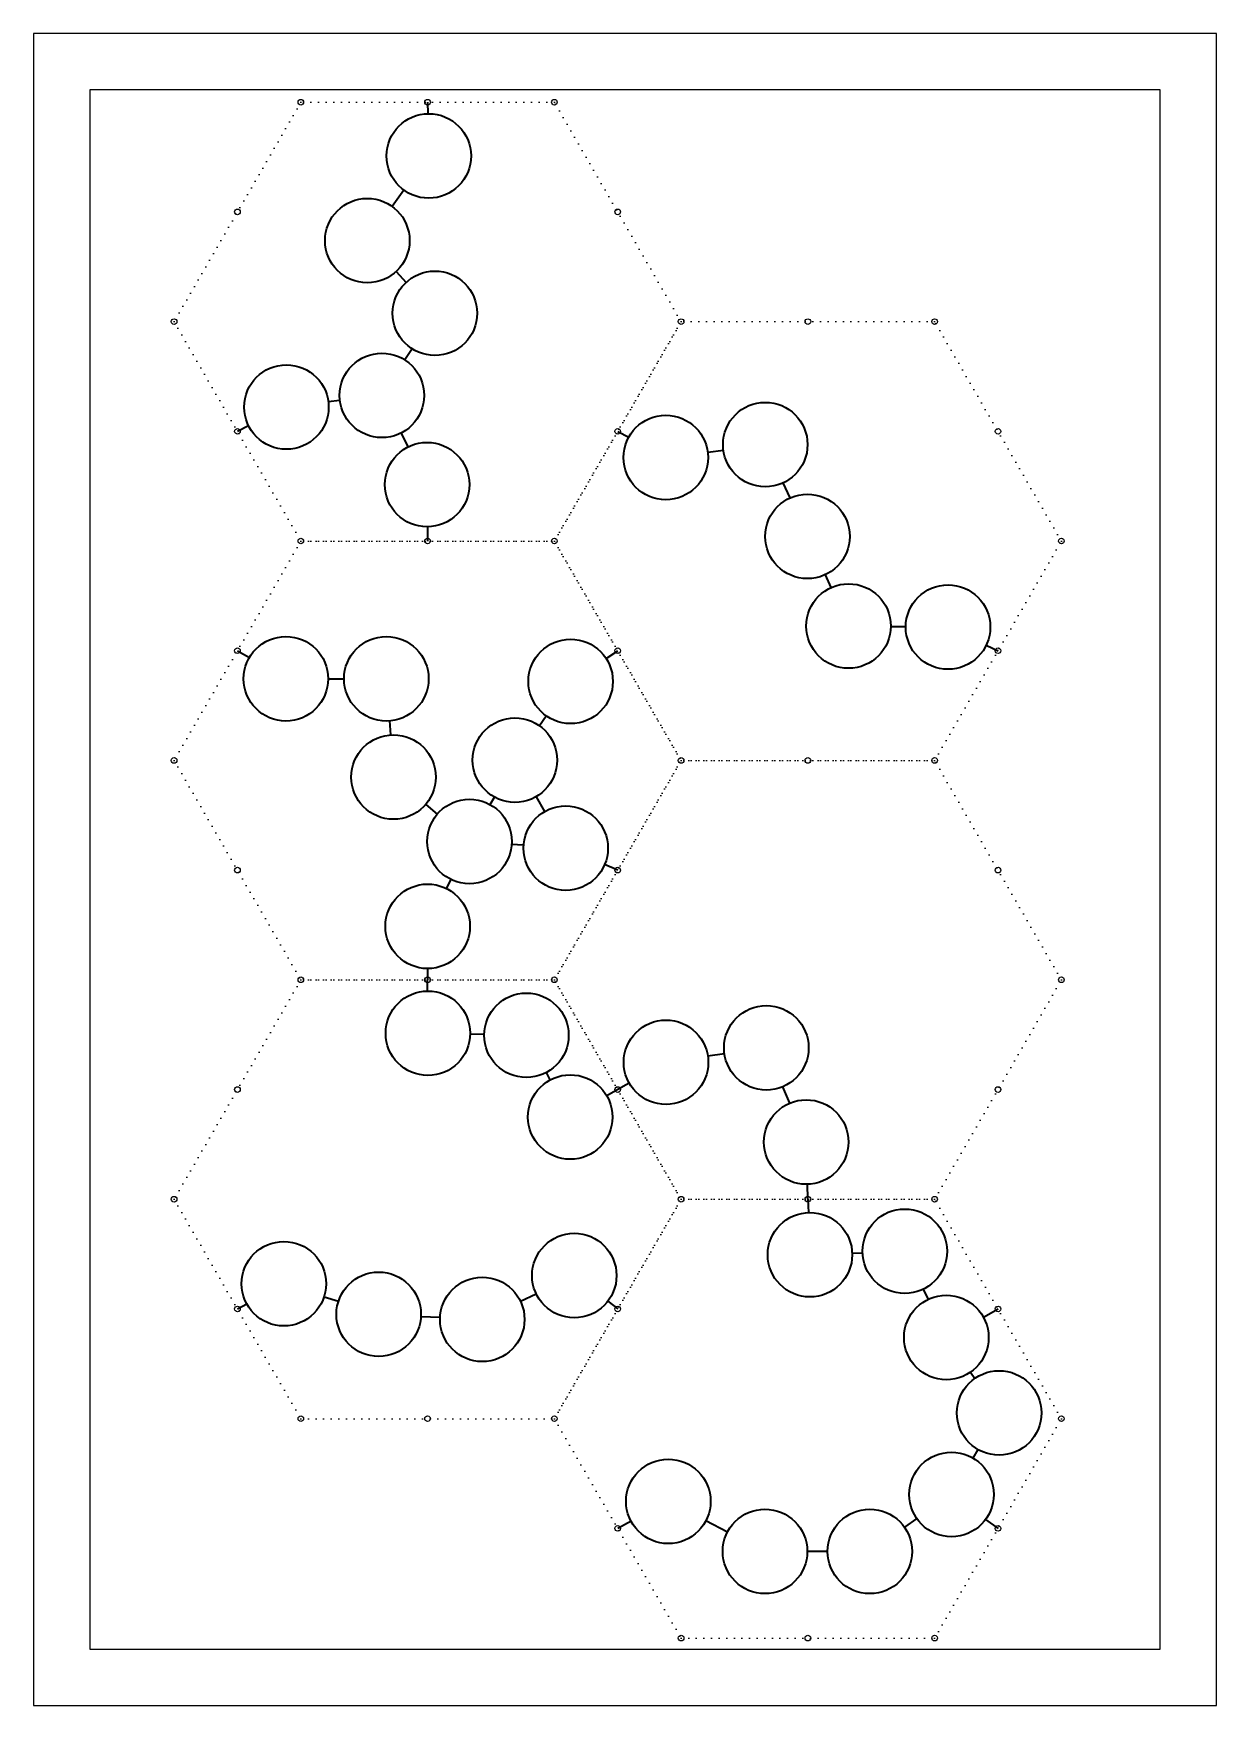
# Model space of a CAD drawing. Header units: feet. Extents: x 2991 to 5869, y -107 to 824.
# Drawn here: x 5239 to 5449, y 190.3 to 487.3 of the extents above; entities that cross this region are included whole.
import ezdxf

# ---------------------------------------------------------------- set-up
doc = ezdxf.new("R2010")
doc.units = ezdxf.units.FT
doc.header["$MEASUREMENT"] = 0
doc.linetypes.add('DOT', pattern=[0.25, 0, -0.25])
doc.layers.add('circle', color=7, linetype='Continuous', lineweight=35)
doc.layers.add('line', color=1, linetype='Continuous', lineweight=35)
doc.layers.add('hex', color=7, linetype='DOT')
doc.layers.add('hex_circle', color=7, linetype='Continuous')
doc.layers.add('not print', color=3, linetype='Continuous', plot=False)

msp = doc.modelspace()

# ---------------------------------------------------------------- linework, layer by layer
msp.add_lwpolyline([(5448.98, 487.29), (5238.98, 487.29), (5238.98, 190.29), (5448.98, 190.29)], close=True)
at = {"layer": 'circle'}
for centre in [(5309.15, 465.53), (5298.24, 450.5), (5310.24, 437.59), (5283.88, 420.93), (5300.83, 423), (5368.88, 414.27), (5351.22, 411.97), (5308.85, 407.16), (5376.37, 397.96), (5383.66, 382.04), (5401.32, 381.85), (5283.79, 372.67), (5301.62, 372.67), (5334.33, 372.2), (5324.44, 358.22), (5302.89, 355.21), (5316.38, 343.77), (5333.46, 342.58), (5308.95, 328.7), (5309, 309.71), (5326.48, 309.35), (5351.26, 304.55), (5369.07, 307.12), (5334.26, 294.83), (5376.15, 290.39), (5376.81, 270.37), (5393.64, 270.99), (5334.98, 266.67), (5283.43, 265.22), (5300.26, 259.79), (5318.65, 258.88), (5401.02, 255.67), (5410.39, 242.27), (5401.94, 227.79), (5351.67, 226.56), (5368.83, 217.67), (5387.44, 217.67)]:
    msp.add_circle(centre, 7.5, dxfattribs=at)
at = {"layer": 'hex', "ltscale": 5}
for points in [[(5286.44, 475.08), (5263.94, 436.11), (5286.44, 397.14), (5331.44, 397.14), (5353.94, 436.11), (5331.44, 475.08)], [(5353.94, 436.11), (5331.44, 397.14), (5353.94, 358.17), (5398.94, 358.17), (5421.44, 397.14), (5398.94, 436.11)], [(5286.44, 397.14), (5263.94, 358.17), (5286.44, 319.2), (5331.44, 319.2), (5353.94, 358.17), (5331.44, 397.14)], [(5353.94, 358.17), (5331.44, 319.2), (5353.94, 280.23), (5398.94, 280.23), (5421.44, 319.2), (5398.94, 358.17)], [(5286.44, 319.2), (5263.94, 280.23), (5286.44, 241.25), (5331.44, 241.25), (5353.94, 280.23), (5331.44, 319.2)], [(5353.94, 280.23), (5331.44, 241.25), (5353.94, 202.28), (5398.94, 202.28), (5421.44, 241.25), (5398.94, 280.23)]]:
    msp.add_lwpolyline(points, close=True, dxfattribs=at)
at = {"layer": 'hex_circle'}
for centre in [(5286.44, 475.08), (5308.94, 475.08), (5331.44, 475.08), (5275.19, 455.6), (5342.69, 455.6), (5263.94, 436.11), (5353.94, 436.11), (5376.44, 436.11), (5398.94, 436.11), (5275.19, 416.62), (5342.69, 416.62), (5410.19, 416.62), (5286.44, 397.14), (5308.94, 397.14), (5331.44, 397.14), (5421.44, 397.14), (5275.19, 377.65), (5342.69, 377.65), (5410.19, 377.65), (5263.94, 358.17), (5353.94, 358.17), (5376.44, 358.17), (5398.94, 358.17), (5275.19, 338.68), (5342.69, 338.68), (5410.19, 338.68), (5286.44, 319.2), (5308.94, 319.2), (5331.44, 319.2), (5421.44, 319.2), (5275.19, 299.71), (5342.69, 299.71), (5410.19, 299.71), (5263.94, 280.23), (5353.94, 280.23), (5376.44, 280.23), (5398.94, 280.23), (5275.19, 260.74), (5342.69, 260.74), (5410.19, 260.74), (5286.44, 241.25), (5308.94, 241.25), (5331.44, 241.25), (5331.44, 241.25), (5331.44, 241.25), (5421.44, 241.25), (5342.69, 221.77), (5410.19, 221.77), (5353.94, 202.28), (5353.94, 202.28), (5376.44, 202.28), (5398.94, 202.28)]:
    msp.add_circle(centre, 0.5, dxfattribs=at)
at = {"layer": 'line'}
for p, q in [((5308.94, 475.08), (5308.99, 473.03)), ((5304.74, 459.46), (5302.64, 456.57)), ((5303.34, 445.01), (5305.13, 443.08)), ((5306.18, 431.28), (5304.9, 429.3)), ((5293.39, 422.09), (5291.32, 421.84)), ((5277.16, 417.6), (5275.19, 416.62)), ((5304.22, 416.31), (5305.46, 413.85)), ((5342.69, 416.62), (5344.64, 415.56)), ((5358.66, 412.94), (5361.44, 413.3)), ((5372.01, 407.45), (5373.24, 404.78)), ((5308.92, 399.66), (5308.94, 397.14)), ((5379.49, 391.14), (5380.54, 388.86)), ((5391.16, 381.96), (5393.82, 381.93)), ((5275.19, 377.65), (5277.31, 376.43)), ((5340.61, 376.3), (5342.69, 377.65)), ((5408.1, 378.64), (5410.19, 377.65)), ((5291.29, 372.67), (5294.12, 372.67)), ((5328.78, 364.35), (5330, 366.07)), ((5302.16, 365.19), (5302.35, 362.69)), ((5320.03, 350.32), (5320.79, 351.67)), ((5328.19, 351.73), (5329.71, 349.08)), ((5308.61, 350.36), (5310.66, 348.62)), ((5325.97, 343.1), (5323.86, 343.25)), ((5342.69, 338.68), (5340.37, 339.67)), ((5313.06, 337.04), (5312.26, 335.42)), ((5308.94, 321.2), (5308.94, 319.2)), ((5308.95, 317.21), (5308.94, 319.2)), ((5318.98, 309.5), (5316.5, 309.56)), ((5361.65, 306.05), (5358.68, 305.62)), ((5330.72, 301.44), (5330.02, 302.74)), ((5344.73, 300.86), (5342.69, 299.71)), ((5373.23, 297.3), (5372, 300.22)), ((5342.69, 299.71), (5340.75, 298.59)), ((5376.44, 280.23), (5376.37, 282.9)), ((5376.44, 280.23), (5376.53, 277.87)), ((5384.3, 270.65), (5386.15, 270.71)), ((5275.19, 260.74), (5276.85, 261.64)), ((5290.57, 262.92), (5293.12, 262.1)), ((5325.42, 262.11), (5328.21, 263.44)), ((5340.93, 262.1), (5342.69, 260.74)), ((5396.9, 264.23), (5397.77, 262.42)), ((5307.75, 259.42), (5311.16, 259.25)), ((5407.59, 259.3), (5410.19, 260.74)), ((5405.32, 249.52), (5406.09, 248.41)), ((5406.61, 235.79), (5405.72, 234.26)), ((5345.05, 223.03), (5342.69, 221.77)), ((5362.17, 221.12), (5358.33, 223.11)), ((5395.79, 223.5), (5393.59, 221.96)), ((5408, 223.37), (5410.19, 221.77)), ((5379.94, 217.67), (5376.33, 217.67))]:
    msp.add_line(p, q, dxfattribs=at)
at = {"layer": 'not print'}
msp.add_lwpolyline([(5438.98, 477.29), (5248.98, 477.29), (5248.98, 200.29), (5438.98, 200.29)], close=True, dxfattribs=at)

doc.saveas('drawing.dxf')
